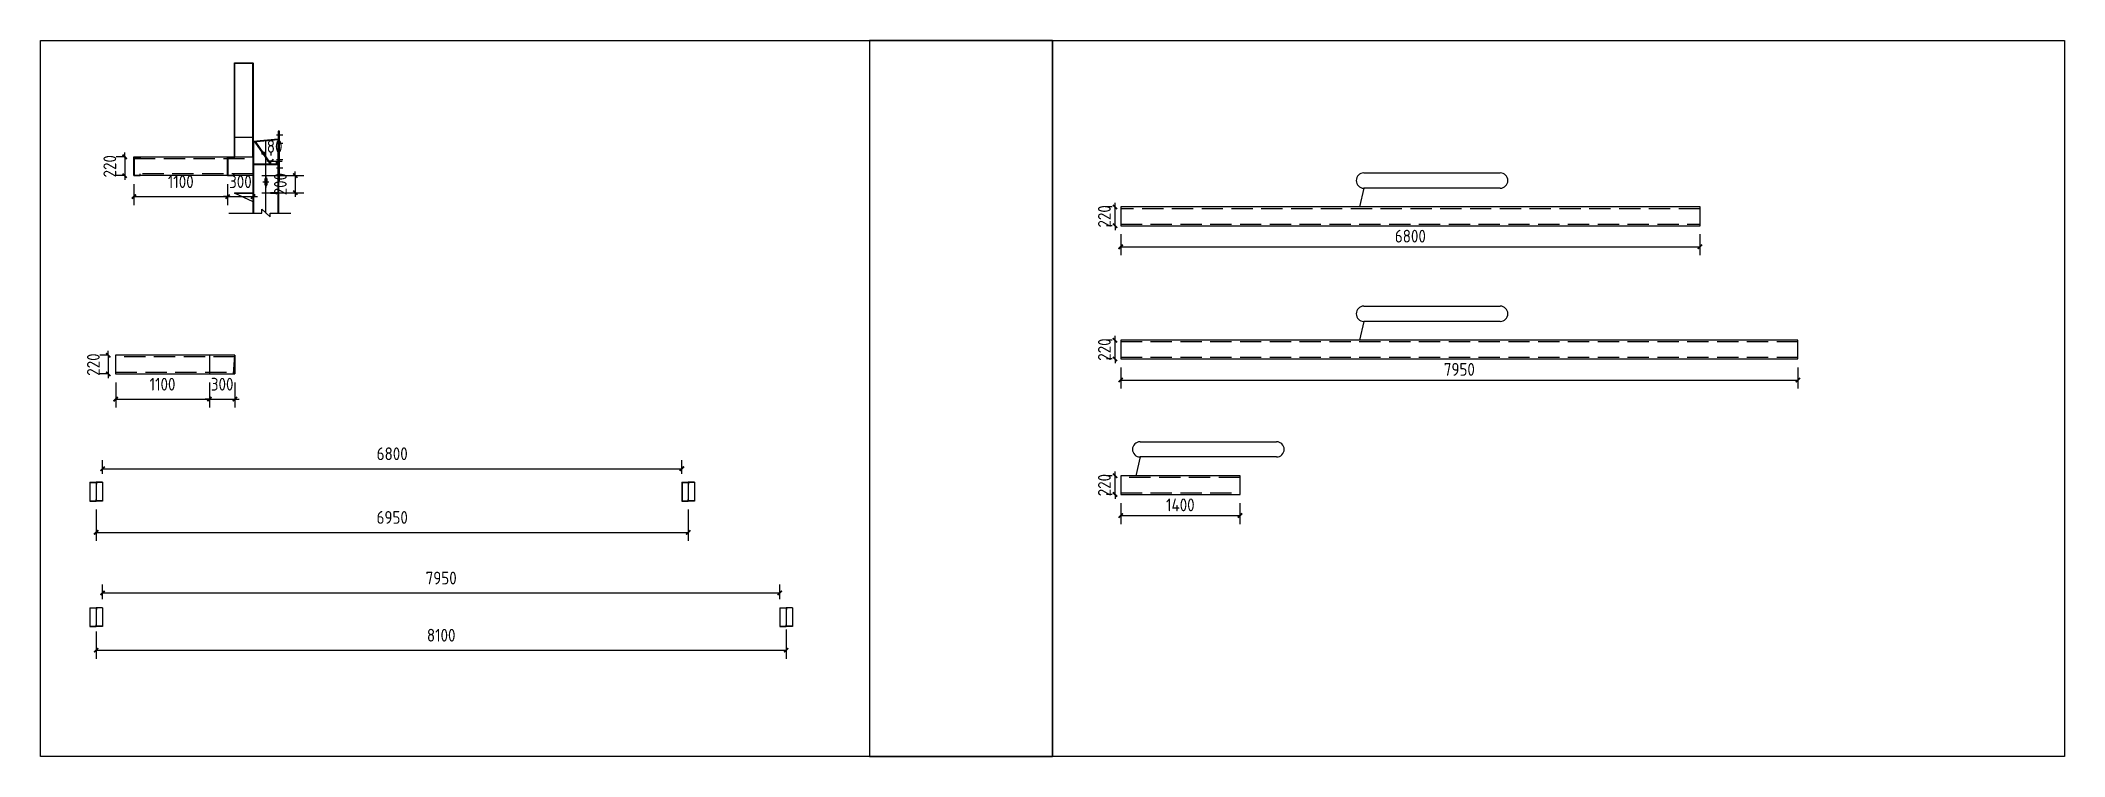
# Model space of a CAD drawing. Extents: x 533809 to 747315, y -17138 to 180511.
# Drawn here: x 673053 to 696813, y 54262 to 62662 of the extents above; entities that cross this region are included whole.
import ezdxf

# ---------------------------------------------------------------- set-up
doc = ezdxf.new("R2010")
doc.units = 0
doc.header["$LTSCALE"] = 1000
doc.header["$MEASUREMENT"] = 0
doc.linetypes.add('DASH', pattern=[0.35, 0.25, -0.1])
doc.layers.add('AXIS', color=3, linetype='Continuous')
doc.layers.add('DOTE', color=1, linetype='Continuous')
doc.styles.get("Standard").update_dxf_attribs({"font": 'gbenor.shx', "bigfont": 'gbcbig.shx'})
doc.dimstyles.get("Standard").update_dxf_attribs({"dimscale": 100, "dimtxt": 3.5, "dimasz": 1, "dimexe": 2.5, "dimexo": 3, "dimgap": 1.5, "dimtad": 1, "dimdec": 0, "dimzin": 0, "dimdsep": 46, "dimtxsty": 'Standard', "dimblk": 'ARCHTICK', "dimcen": 0.09, "dimadec": 0, "dimazin": 0, "dimtfac": 1, "dimtdec": 0, "dimtix": 1, "dimtmove": 2, "dimatfit": 3, "dimfxl": 1, "dimtolj": 1, "dimtzin": 0, "dimarcsym": 0})

msp = doc.modelspace()

# ---------------------------------------------------------------- blocks, each defined once
blk = doc.blocks.new('_ArchTick')
at = {"color": 0, "linetype": 'ByBlock', "const_width": 0.4}
blk.add_lwpolyline([(-0.5, -0.5), (0.5, 0.5)], dxfattribs=at)
blk = doc.blocks.new('*D2751')
at = {"layer": 'AXIS', "color": 3, "lineweight": -2}
for p, q in [((685634, 60709), (685567, 60709)), ((685667, 60709), (685667, 60759)), ((685667, 60489), (685667, 60709)), ((685634, 60489), (685567, 60489)), ((685667, 60489), (685667, 60439))]:
    blk.add_line(p, q, dxfattribs=at)
at = {"layer": 'Defpoints', "color": 0}
for p in [(685667, 60709), (685734, 60709), (685734, 60489)]:
    blk.add_point(p, dxfattribs=at)
at = {"layer": 'AXIS', "color": 3, "lineweight": -2, "xscale": 50, "yscale": 50, "zscale": 50}
for p, rotation in [((685667, 60709), 270), ((685667, 60489), 90)]:
    blk.add_blockref('_ArchTick', p, dxfattribs=dict(at, rotation=rotation))
at = {"layer": 'AXIS', "color": 0, "insert": (685542, 60599), "char_height": 150, "attachment_point": 5, "rotation": 90}
blk.add_mtext('\\A1;220', dxfattribs=at)
blk = doc.blocks.new('*D2752')
at = {"layer": 'AXIS', "color": 3, "lineweight": -2}
for p, q in [((685734, 60389), (685734, 60142)), ((692534, 60389), (692534, 60142)), ((685734, 60242), (692534, 60242))]:
    blk.add_line(p, q, dxfattribs=at)
at = {"layer": 'Defpoints', "color": 0}
for p in [(685734, 60489), (692534, 60489), (692534, 60242)]:
    blk.add_point(p, dxfattribs=at)
at = {"layer": 'AXIS', "color": 3, "lineweight": -2, "xscale": 50, "yscale": 50, "zscale": 50, "rotation": 180}
blk.add_blockref('_ArchTick', (685734, 60242), dxfattribs=at)
at = {"layer": 'AXIS', "color": 3, "lineweight": -2, "xscale": 50, "yscale": 50, "zscale": 50}
blk.add_blockref('_ArchTick', (692534, 60242), dxfattribs=at)
at = {"layer": 'AXIS', "color": 0, "insert": (689134, 60367), "char_height": 150, "attachment_point": 5}
blk.add_mtext('\\A1;6800', dxfattribs=at)
blk = doc.blocks.new('*D2753')
at = {"layer": 'AXIS', "color": 3, "lineweight": -2}
for p, q in [((685667, 59146), (685667, 59196)), ((685634, 59146), (685567, 59146)), ((685634, 58926), (685567, 58926)), ((685667, 58926), (685667, 59146)), ((685667, 58926), (685667, 58876))]:
    blk.add_line(p, q, dxfattribs=at)
at = {"layer": 'Defpoints', "color": 0}
for p in [(685667, 59146), (685734, 59146), (685734, 58926)]:
    blk.add_point(p, dxfattribs=at)
at = {"layer": 'AXIS', "color": 3, "lineweight": -2, "xscale": 50, "yscale": 50, "zscale": 50}
for p, rotation in [((685667, 59146), 270), ((685667, 58926), 90)]:
    blk.add_blockref('_ArchTick', p, dxfattribs=dict(at, rotation=rotation))
at = {"layer": 'AXIS', "color": 0, "insert": (685542, 59036), "char_height": 150, "attachment_point": 5, "rotation": 90}
blk.add_mtext('\\A1;220', dxfattribs=at)
blk = doc.blocks.new('*D2754')
at = {"layer": 'AXIS', "color": 3, "lineweight": -2}
for p, q in [((685734, 58826), (685734, 58579)), ((693684, 58826), (693684, 58579)), ((685734, 58679), (693684, 58679))]:
    blk.add_line(p, q, dxfattribs=at)
at = {"layer": 'Defpoints', "color": 0}
for p in [(685734, 58926), (693684, 58926), (693684, 58679)]:
    blk.add_point(p, dxfattribs=at)
at = {"layer": 'AXIS', "color": 3, "lineweight": -2, "xscale": 50, "yscale": 50, "zscale": 50, "rotation": 180}
blk.add_blockref('_ArchTick', (685734, 58679), dxfattribs=at)
at = {"layer": 'AXIS', "color": 3, "lineweight": -2, "xscale": 50, "yscale": 50, "zscale": 50}
blk.add_blockref('_ArchTick', (693684, 58679), dxfattribs=at)
at = {"layer": 'AXIS', "color": 0, "insert": (689709, 58804), "char_height": 150, "attachment_point": 5}
blk.add_mtext('\\A1;7950', dxfattribs=at)
blk = doc.blocks.new('*D2755')
at = {"layer": 'AXIS', "color": 3, "lineweight": -2}
for p, q in [((685634, 57556), (685567, 57556)), ((685667, 57556), (685667, 57606)), ((685667, 57336), (685667, 57556)), ((685634, 57336), (685567, 57336)), ((685667, 57336), (685667, 57286))]:
    blk.add_line(p, q, dxfattribs=at)
at = {"layer": 'Defpoints', "color": 0}
for p in [(685667, 57556), (685734, 57556), (685734, 57336)]:
    blk.add_point(p, dxfattribs=at)
at = {"layer": 'AXIS', "color": 3, "lineweight": -2, "xscale": 50, "yscale": 50, "zscale": 50}
for p, rotation in [((685667, 57556), 270), ((685667, 57336), 90)]:
    blk.add_blockref('_ArchTick', p, dxfattribs=dict(at, rotation=rotation))
at = {"layer": 'AXIS', "color": 0, "insert": (685542, 57446), "char_height": 150, "attachment_point": 5, "rotation": 90}
blk.add_mtext('\\A1;220', dxfattribs=at)
blk = doc.blocks.new('*D2756')
at = {"layer": 'AXIS', "color": 3, "lineweight": -2}
for p, q in [((685734, 57236), (685734, 56989)), ((685734, 57089), (687134, 57089)), ((687134, 57236), (687134, 56989))]:
    blk.add_line(p, q, dxfattribs=at)
at = {"layer": 'Defpoints', "color": 0}
for p in [(685734, 57336), (687134, 57336), (687134, 57089)]:
    blk.add_point(p, dxfattribs=at)
at = {"layer": 'AXIS', "color": 3, "lineweight": -2, "xscale": 50, "yscale": 50, "zscale": 50, "rotation": 180}
blk.add_blockref('_ArchTick', (685734, 57089), dxfattribs=at)
at = {"layer": 'AXIS', "color": 3, "lineweight": -2, "xscale": 50, "yscale": 50, "zscale": 50}
blk.add_blockref('_ArchTick', (687134, 57089), dxfattribs=at)
at = {"layer": 'AXIS', "color": 0, "insert": (686434, 57214), "char_height": 150, "attachment_point": 5}
blk.add_mtext('\\A1;1400', dxfattribs=at)
blk = doc.blocks.new('*D2808')
at = {"layer": 'AXIS', "color": 3, "lineweight": -2}
for p, q in [((673707, 57159), (673707, 56792)), ((680657, 57159), (680657, 56792)), ((673707, 56892), (680657, 56892))]:
    blk.add_line(p, q, dxfattribs=at)
at = {"layer": 'Defpoints', "color": 0}
for p in [(673707, 57259), (680657, 57259), (680657, 56892)]:
    blk.add_point(p, dxfattribs=at)
at = {"layer": 'AXIS', "color": 3, "lineweight": -2, "xscale": 50, "yscale": 50, "zscale": 50, "rotation": 180}
blk.add_blockref('_ArchTick', (673707, 56892), dxfattribs=at)
at = {"layer": 'AXIS', "color": 3, "lineweight": -2, "xscale": 50, "yscale": 50, "zscale": 50}
blk.add_blockref('_ArchTick', (680657, 56892), dxfattribs=at)
at = {"layer": 'AXIS', "color": 0, "insert": (677182, 57067), "char_height": 150, "attachment_point": 5}
blk.add_mtext('\\A1;6950', dxfattribs=at)
blk = doc.blocks.new('*D2809')
at = {"layer": 'AXIS', "color": 3, "lineweight": -2}
for p, q in [((673782, 57579), (673782, 57739)), ((680582, 57579), (680582, 57739)), ((673782, 57639), (680582, 57639))]:
    blk.add_line(p, q, dxfattribs=at)
at = {"layer": 'Defpoints', "color": 0}
for p in [(680582, 57639), (673782, 57479), (680582, 57479)]:
    blk.add_point(p, dxfattribs=at)
at = {"layer": 'AXIS', "color": 3, "lineweight": -2, "xscale": 50, "yscale": 50, "zscale": 50, "rotation": 180}
blk.add_blockref('_ArchTick', (673782, 57639), dxfattribs=at)
at = {"layer": 'AXIS', "color": 3, "lineweight": -2, "xscale": 50, "yscale": 50, "zscale": 50}
blk.add_blockref('_ArchTick', (680582, 57639), dxfattribs=at)
at = {"layer": 'AXIS', "color": 0, "insert": (677182, 57814), "char_height": 150, "attachment_point": 5}
blk.add_mtext('\\A1;6800', dxfattribs=at)
blk = doc.blocks.new('*D2810')
at = {"layer": 'AXIS', "color": 3, "lineweight": -2}
for p, q in [((673707, 55730), (673707, 55410)), ((681807, 55751), (681807, 55410)), ((673707, 55510), (681807, 55510))]:
    blk.add_line(p, q, dxfattribs=at)
at = {"layer": 'Defpoints', "color": 0}
for p in [(681807, 55851), (673707, 55830), (681807, 55510)]:
    blk.add_point(p, dxfattribs=at)
at = {"layer": 'AXIS', "color": 3, "lineweight": -2, "xscale": 50, "yscale": 50, "zscale": 50, "rotation": 180}
blk.add_blockref('_ArchTick', (673707, 55510), dxfattribs=at)
at = {"layer": 'AXIS', "color": 3, "lineweight": -2, "xscale": 50, "yscale": 50, "zscale": 50}
blk.add_blockref('_ArchTick', (681807, 55510), dxfattribs=at)
at = {"layer": 'AXIS', "color": 0, "insert": (677757, 55685), "char_height": 150, "attachment_point": 5}
blk.add_mtext('\\A1;8100', dxfattribs=at)
blk = doc.blocks.new('*D2811')
at = {"layer": 'AXIS', "color": 3, "lineweight": -2}
for p, q in [((673782, 56107), (673782, 56281)), ((673782, 56181), (681732, 56181)), ((681732, 56107), (681732, 56281))]:
    blk.add_line(p, q, dxfattribs=at)
at = {"layer": 'Defpoints', "color": 0}
for p in [(681732, 56181), (673782, 56007), (681732, 56007)]:
    blk.add_point(p, dxfattribs=at)
at = {"layer": 'AXIS', "color": 3, "lineweight": -2, "xscale": 50, "yscale": 50, "zscale": 50, "rotation": 180}
blk.add_blockref('_ArchTick', (673782, 56181), dxfattribs=at)
at = {"layer": 'AXIS', "color": 3, "lineweight": -2, "xscale": 50, "yscale": 50, "zscale": 50}
blk.add_blockref('_ArchTick', (681732, 56181), dxfattribs=at)
at = {"layer": 'AXIS', "color": 0, "insert": (677757, 56356), "char_height": 150, "attachment_point": 5}
blk.add_mtext('\\A1;7950', dxfattribs=at)
blk = doc.blocks.new('*D2812')
at = {"layer": 'AXIS', "color": 3, "lineweight": -2}
for p, q in [((673936, 58650), (673936, 58355)), ((673936, 58455), (675036, 58455)), ((675036, 58650), (675036, 58355))]:
    blk.add_line(p, q, dxfattribs=at)
at = {"layer": 'Defpoints', "color": 0}
for p in [(673936, 58750), (675036, 58750), (675036, 58455)]:
    blk.add_point(p, dxfattribs=at)
at = {"layer": 'AXIS', "color": 3, "lineweight": -2, "xscale": 50, "yscale": 50, "zscale": 50, "rotation": 180}
blk.add_blockref('_ArchTick', (673936, 58455), dxfattribs=at)
at = {"layer": 'AXIS', "color": 3, "lineweight": -2, "xscale": 50, "yscale": 50, "zscale": 50}
blk.add_blockref('_ArchTick', (675036, 58455), dxfattribs=at)
at = {"layer": 'AXIS', "color": 0, "insert": (674486, 58630), "char_height": 150, "attachment_point": 5}
blk.add_mtext('\\A1;1100', dxfattribs=at)
blk = doc.blocks.new('*D2813')
at = {"layer": 'AXIS', "color": 3, "lineweight": -2}
for p, q in [((673836, 58970), (673749, 58970)), ((673849, 58970), (673849, 59020)), ((673849, 58970), (673849, 58750)), ((673836, 58750), (673749, 58750)), ((673849, 58750), (673849, 58700))]:
    blk.add_line(p, q, dxfattribs=at)
at = {"layer": 'Defpoints', "color": 0}
for p in [(673936, 58970), (673849, 58750), (673936, 58750)]:
    blk.add_point(p, dxfattribs=at)
at = {"layer": 'AXIS', "color": 3, "lineweight": -2, "xscale": 50, "yscale": 50, "zscale": 50}
for p, rotation in [((673849, 58970), 270), ((673849, 58750), 90)]:
    blk.add_blockref('_ArchTick', p, dxfattribs=dict(at, rotation=rotation))
at = {"layer": 'AXIS', "color": 0, "insert": (673674, 58860), "char_height": 150, "attachment_point": 5, "rotation": 90}
blk.add_mtext('\\A1;220', dxfattribs=at)
blk = doc.blocks.new('*D2807')
at = {"layer": 'AXIS', "color": 3, "lineweight": -2}
for p, q in [((675036, 58455), (674986, 58455)), ((675036, 58650), (675036, 58355)), ((675036, 58455), (675336, 58455)), ((675336, 58650), (675336, 58355)), ((675336, 58455), (675386, 58455))]:
    blk.add_line(p, q, dxfattribs=at)
at = {"layer": 'Defpoints', "color": 0}
for p in [(675036, 58750), (675336, 58750), (675336, 58455)]:
    blk.add_point(p, dxfattribs=at)
at = {"layer": 'AXIS', "color": 3, "lineweight": -2, "xscale": 50, "yscale": 50, "zscale": 50}
blk.add_blockref('_ArchTick', (675036, 58455), dxfattribs=at)
at = {"layer": 'AXIS', "color": 3, "lineweight": -2, "xscale": 50, "yscale": 50, "zscale": 50, "rotation": 180}
blk.add_blockref('_ArchTick', (675336, 58455), dxfattribs=at)
at = {"layer": 'AXIS', "color": 0, "insert": (675186, 58630), "char_height": 150, "attachment_point": 5}
blk.add_mtext('\\A1;300', dxfattribs=at)
blk = doc.blocks.new('*D2814')
at = {"layer": 'AXIS', "color": 3, "lineweight": -2}
for p, q in [((675762, 61313), (675762, 61345)), ((675842, 61313), (675842, 61345)), ((675762, 61245), (675712, 61245)), ((675762, 61245), (675842, 61245)), ((675842, 61245), (675892, 61245))]:
    blk.add_line(p, q, dxfattribs=at)
at = {"layer": 'Defpoints', "color": 0}
for p in [(675762, 61213), (675842, 61245), (675842, 61213)]:
    blk.add_point(p, dxfattribs=at)
at = {"layer": 'AXIS', "color": 3, "lineweight": -2, "xscale": 50, "yscale": 50, "zscale": 50}
blk.add_blockref('_ArchTick', (675762, 61245), dxfattribs=at)
at = {"layer": 'AXIS', "color": 3, "lineweight": -2, "xscale": 50, "yscale": 50, "zscale": 50, "rotation": 180}
blk.add_blockref('_ArchTick', (675842, 61245), dxfattribs=at)
at = {"layer": 'AXIS', "color": 0, "insert": (675802, 61420), "char_height": 150, "attachment_point": 5}
blk.add_mtext('\\A1;80', dxfattribs=at)
blk = doc.blocks.new('*D2815')
at = {"layer": 'AXIS', "color": 3, "lineweight": -2}
for p, q in [((674150, 60977), (674150, 60731)), ((674150, 60831), (675250, 60831)), ((675250, 60977), (675250, 60731))]:
    blk.add_line(p, q, dxfattribs=at)
at = {"layer": 'Defpoints', "color": 0}
for p in [(674150, 61077), (675250, 61077), (675250, 60831)]:
    blk.add_point(p, dxfattribs=at)
at = {"layer": 'AXIS', "color": 3, "lineweight": -2, "xscale": 50, "yscale": 50, "zscale": 50, "rotation": 180}
blk.add_blockref('_ArchTick', (674150, 60831), dxfattribs=at)
at = {"layer": 'AXIS', "color": 3, "lineweight": -2, "xscale": 50, "yscale": 50, "zscale": 50}
blk.add_blockref('_ArchTick', (675250, 60831), dxfattribs=at)
at = {"layer": 'AXIS', "color": 0, "insert": (674700, 61006), "char_height": 150, "attachment_point": 5}
blk.add_mtext('\\A1;1100', dxfattribs=at)
blk = doc.blocks.new('*D2816')
at = {"layer": 'AXIS', "color": 3, "lineweight": -2}
for p, q in [((675250, 60831), (675200, 60831)), ((675250, 60977), (675250, 60731)), ((675250, 60831), (675550, 60831)), ((675550, 60977), (675550, 60731)), ((675550, 60831), (675600, 60831))]:
    blk.add_line(p, q, dxfattribs=at)
at = {"layer": 'Defpoints', "color": 0}
for p in [(675250, 61077), (675550, 61077), (675550, 60831)]:
    blk.add_point(p, dxfattribs=at)
at = {"layer": 'AXIS', "color": 3, "lineweight": -2, "xscale": 50, "yscale": 50, "zscale": 50}
blk.add_blockref('_ArchTick', (675250, 60831), dxfattribs=at)
at = {"layer": 'AXIS', "color": 3, "lineweight": -2, "xscale": 50, "yscale": 50, "zscale": 50, "rotation": 180}
blk.add_blockref('_ArchTick', (675550, 60831), dxfattribs=at)
at = {"layer": 'AXIS', "color": 0, "insert": (675400, 61006), "char_height": 150, "attachment_point": 5}
blk.add_mtext('\\A1;300', dxfattribs=at)
blk = doc.blocks.new('*D2817')
at = {"layer": 'AXIS', "color": 3, "lineweight": -2}
for p, q in [((674042, 61297), (674042, 61347)), ((674050, 61297), (673942, 61297)), ((674050, 61077), (673942, 61077)), ((674042, 61297), (674042, 61077)), ((674042, 61077), (674042, 61027))]:
    blk.add_line(p, q, dxfattribs=at)
at = {"layer": 'Defpoints', "color": 0}
for p in [(674042, 61077), (674150, 61297), (674150, 61077)]:
    blk.add_point(p, dxfattribs=at)
at = {"layer": 'AXIS', "color": 3, "lineweight": -2, "xscale": 50, "yscale": 50, "zscale": 50}
for p, rotation in [((674042, 61297), 270), ((674042, 61077), 90)]:
    blk.add_blockref('_ArchTick', p, dxfattribs=dict(at, rotation=rotation))
at = {"layer": 'AXIS', "color": 0, "insert": (673867, 61187), "char_height": 150, "attachment_point": 5, "rotation": 90}
blk.add_mtext('\\A1;220', dxfattribs=at)
blk = doc.blocks.new('*D2818')
at = {"layer": 'AXIS', "color": 3, "lineweight": -2}
for p, q in [((675650, 61077), (676144, 61077)), ((676044, 61077), (676044, 61127)), ((676044, 61077), (676044, 60877)), ((675650, 60877), (676144, 60877)), ((676044, 60877), (676044, 60827))]:
    blk.add_line(p, q, dxfattribs=at)
at = {"layer": 'Defpoints', "color": 0}
for p in [(675550, 61077), (675550, 60877), (676044, 60877)]:
    blk.add_point(p, dxfattribs=at)
at = {"layer": 'AXIS', "color": 3, "lineweight": -2, "xscale": 50, "yscale": 50, "zscale": 50}
for p, rotation in [((676044, 61077), 270), ((676044, 60877), 90)]:
    blk.add_blockref('_ArchTick', p, dxfattribs=dict(at, rotation=rotation))
at = {"layer": 'AXIS', "color": 0, "insert": (675869, 60977), "char_height": 150, "attachment_point": 5, "rotation": 90}
blk.add_mtext('\\A1;200', dxfattribs=at)

# ---------------------------------------------------------------- dimensions: what is measured, and where the dimension line sits
at = {"layer": 'AXIS', "color": 0}
for p1, p2, distance, override, picture, middle in [((674150, 61296.9), (674150, 61076.9), -107.8, {"dimtxt": 1.5, "dimasz": 0.5, "dimexe": 1, "dimexo": 1, "dimgap": 1, "dimclrd": 3, "dimclre": 3}, '*D2817', (673867.2, 61186.9)), ((685734.3, 60489.3), (685734.3, 60709.3), 67.1, {"dimtxt": 1.5, "dimasz": 0.5, "dimexe": 1, "dimexo": 1, "dimgap": 0.5, "dimclrd": 3, "dimclre": 3}, '*D2751', (685542.3, 60599.3)), ((685734.3, 60489.3), (692534.3, 60489.3), -246.9, {"dimtxt": 1.5, "dimasz": 0.5, "dimexe": 1, "dimexo": 1, "dimgap": 0.5, "dimclrd": 3, "dimclre": 3}, '*D2752', (689134.3, 60367.5)), ((685734.3, 58926.3), (685734.3, 59146.3), 67.1, {"dimtxt": 1.5, "dimasz": 0.5, "dimexe": 1, "dimexo": 1, "dimgap": 0.5, "dimclrd": 3, "dimclre": 3}, '*D2753', (685542.3, 59036.3)), ((673935.6, 58969.8), (673935.6, 58749.8), -86.9, {"dimtxt": 1.5, "dimasz": 0.5, "dimexe": 1, "dimexo": 1, "dimgap": 1, "dimclrd": 3, "dimclre": 3}, '*D2813', (673673.7, 58859.8)), ((685734.3, 58926.3), (693684.3, 58926.3), -246.9, {"dimtxt": 1.5, "dimasz": 0.5, "dimexe": 1, "dimexo": 1, "dimgap": 0.5, "dimclrd": 3, "dimclre": 3}, '*D2754', (689709.3, 58804.4)), ((673935.6, 58749.8), (675035.6, 58749.8), -295.1, {"dimtxt": 1.5, "dimasz": 0.5, "dimexe": 1, "dimexo": 1, "dimgap": 1, "dimclrd": 3, "dimclre": 3}, '*D2812', (674485.6, 58629.7)), ((675035.6, 58749.8), (675335.6, 58749.8), -295.1, {"dimtxt": 1.5, "dimasz": 0.5, "dimexe": 1, "dimexo": 1, "dimgap": 1, "dimclrd": 3, "dimclre": 3}, '*D2807', (675185.6, 58629.7)), ((685734.3, 57335.8), (685734.3, 57555.8), 67.1, {"dimtxt": 1.5, "dimasz": 0.5, "dimexe": 1, "dimexo": 1, "dimgap": 0.5, "dimclrd": 3, "dimclre": 3}, '*D2755', (685542.3, 57445.8)), ((685734.3, 57335.8), (687134.3, 57335.8), -246.9, {"dimtxt": 1.5, "dimasz": 0.5, "dimexe": 1, "dimexo": 1, "dimgap": 0.5, "dimclrd": 3, "dimclre": 3}, '*D2756', (686434.3, 57214))]:
    dim = msp.add_aligned_dim(p1=p1, p2=p2, distance=distance, dimstyle='Standard', override=override, dxfattribs=at)
    dim.commit()
    dim.dimension.update_dxf_attribs({"geometry": picture, "text_midpoint": middle})
for base, p1, p2, picture, middle in [((675842, 61244.6), (675762, 61212.6), (675842, 61212.6), '*D2814', (675802, 61419.6)), ((675250, 60830.8), (674150, 61076.9), (675250, 61076.9), '*D2815', (674700, 61005.8)), ((675550, 60830.8), (675250, 61076.9), (675550, 61076.9), '*D2816', (675400, 61005.8)), ((680582, 57639.4), (673782, 57479.1), (680582, 57479.1), '*D2809', (677182, 57814.4)), ((680657, 56891.8), (673707, 57259.1), (680657, 57259.1), '*D2808', (677182, 57066.8)), ((681732, 56180.6), (673782, 56007.4), (681732, 56007.4), '*D2811', (677757, 56355.6)), ((681807, 55509.5), (673707, 55830.3), (681807, 55851.3), '*D2810', (677757, 55684.5))]:
    dim = msp.add_linear_dim(base=base, p1=p1, p2=p2, dimstyle='Standard', override={"dimtxt": 1.5, "dimasz": 0.5, "dimexe": 1, "dimexo": 1, "dimgap": 1, "dimclrd": 3, "dimclre": 3}, dxfattribs=at)
    dim.commit()
    dim.dimension.update_dxf_attribs({"geometry": picture, "text_midpoint": middle})
dim = msp.add_linear_dim(base=(676044.1, 60876.9), p1=(675550, 61076.9), p2=(675550, 60876.9), angle=90, dimstyle='Standard', override={"dimtxt": 1.5, "dimasz": 0.5, "dimexe": 1, "dimexo": 1, "dimgap": 1, "dimclrd": 3, "dimclre": 3}, dxfattribs=at)
dim.commit()
dim.dimension.update_dxf_attribs({"geometry": '*D2818', "text_midpoint": (675869.1, 60976.9)})

# ---------------------------------------------------------------- linework, layer by layer
at = {"color": 2}
for p, q in [((675330, 62401.9), (675550, 62401.9)), ((675330, 62395.9), (675330, 62401.9)), ((675330, 62395.9), (675550, 62395.9)), ((675550, 62395.9), (675550, 62401.9)), ((675898, 61552.9), (675822, 61552.9)), ((675860, 61597.9), (675842, 61597.9)), ((675842, 61597.9), (675842, 61017.9)), ((675898, 61452.9), (675822, 61452.9)), ((675898, 61262.9), (675822, 61262.9)), ((675898, 61162.9), (675822, 61162.9)), ((675330, 60876.9), (675330, 60870.9)), ((675330, 60876.9), (675550, 60876.9)), ((675330, 60870.9), (675550, 60870.9)), ((675550, 60770.9), (675330, 60870.9)), ((675550, 60870.9), (675550, 60770.9)), ((675665, 61004.6), (675735, 61004.6)), ((675842, 60876.9), (675752, 60876.9)), ((675752, 60876.9), (675752, 60870.9)), ((675752, 60870.9), (675842, 60870.9)), ((675860, 61017.9), (675842, 61017.9))]:
    msp.add_line(p, q, dxfattribs=at)
at = {"color": 4}
for p, q in [((675330, 61296.9), (675330, 62395.9)), ((675336, 61296.9), (675336, 62395.9)), ((675544, 62395.9), (675544, 61296.9)), ((675550, 62395.9), (675550, 61296.9)), ((675330, 61296.9), (675550, 61296.9))]:
    msp.add_line(p, q, dxfattribs=at)
for p, q in [((675330, 61526.9), (675550, 61526.9)), ((675842, 61506.1), (675550, 61476.9)), ((675842, 61498.1), (675550, 61468.9)), ((675752.3, 61212.6), (675572.4, 61471.1)), ((675762, 61212.6), (675581.6, 61472)), ((674150, 61296.9), (675550, 61296.9)), ((675550, 61076.9), (674150, 61076.9)), ((675550, 61296.9), (675550, 61076.9)), ((675842, 61212.6), (675558, 61212.6)), ((675842, 61204.6), (675558, 61204.6)), ((675700, 61069.6), (675700, 60939.6)), ((675685, 61034.6), (675685, 60974.6)), ((675700, 61004.6), (675700, 61049.6)), ((675715, 60974.6), (675715, 61034.6)), ((688587.6, 60929.7), (688538.5, 60709.3)), ((675265.4, 60637.3), (675649.7, 60637.3)), ((675699.9, 60637.3), (675700, 60637.3)), ((675747.8, 60637.3), (675991.6, 60637.3)), ((685734.3, 60709.3), (685734.3, 60489.3)), ((692534.3, 60709.3), (685734.3, 60709.3)), ((692534.3, 60489.3), (692534.3, 60709.3)), ((685734.3, 60489.3), (692534.3, 60489.3)), ((688587.6, 59366.7), (688538.5, 59146.3)), ((673935.6, 58969.8), (673935.6, 58749.8)), ((675335.6, 58969.8), (673935.6, 58969.8)), ((675035.6, 58969.8), (675035.6, 58749.8)), ((675319.9, 58749.8), (675335.6, 58969.8)), ((675335.6, 58749.8), (675335.6, 58969.8)), ((675335.6, 58969.8), (675335.6, 58749.8)), ((685734.3, 59146.3), (685734.3, 58926.3)), ((693684.3, 59146.3), (685734.3, 59146.3)), ((685734.3, 58926.3), (693684.3, 58926.3)), ((693684.3, 58926.3), (693684.3, 59146.3)), ((673935.6, 58749.8), (675335.6, 58749.8)), ((685961.6, 57776.2), (685912.5, 57555.8)), ((685734.3, 57555.8), (685734.3, 57335.8)), ((687134.3, 57555.8), (685734.3, 57555.8)), ((687134.3, 57335.8), (687134.3, 57555.8)), ((673632, 57479.1), (673632, 57259.1)), ((673632, 57479.1), (673707, 57479.1)), ((673634, 57477.1), (673634, 57261.1)), ((673634, 57477.1), (673705, 57477.1)), ((673705, 57477.1), (673705, 57459.1)), ((673705, 57459.1), (673707, 57459.1)), ((673705, 57261.1), (673705, 57279.1)), ((673705, 57279.1), (673707, 57279.1)), ((673707, 57479.1), (673707, 57459.1)), ((673782, 57479.1), (673707, 57479.1)), ((673707, 57479.1), (673707, 57459.1)), ((673709, 57459.1), (673707, 57459.1)), ((673707, 57259.1), (673707, 57279.1)), ((673707, 57259.1), (673707, 57279.1)), ((673709, 57279.1), (673707, 57279.1)), ((673780, 57477.1), (673709, 57477.1)), ((673709, 57477.1), (673709, 57459.1)), ((673709, 57261.1), (673709, 57279.1)), ((673780, 57477.1), (673780, 57261.1)), ((673782, 57479.1), (673782, 57259.1)), ((680582, 57479.1), (680582, 57259.1)), ((680582, 57479.1), (680657, 57479.1)), ((680584, 57477.1), (680584, 57261.1)), ((680584, 57477.1), (680655, 57477.1)), ((680655, 57477.1), (680655, 57459.1)), ((680655, 57459.1), (680657, 57459.1)), ((680655, 57261.1), (680655, 57279.1)), ((680655, 57279.1), (680657, 57279.1)), ((680657, 57479.1), (680657, 57459.1)), ((680732, 57479.1), (680657, 57479.1)), ((680657, 57479.1), (680657, 57459.1)), ((680659, 57459.1), (680657, 57459.1)), ((680657, 57259.1), (680657, 57279.1)), ((680657, 57259.1), (680657, 57279.1)), ((680659, 57279.1), (680657, 57279.1)), ((680730, 57477.1), (680659, 57477.1)), ((680659, 57477.1), (680659, 57459.1)), ((680659, 57261.1), (680659, 57279.1)), ((680730, 57477.1), (680730, 57261.1)), ((680732, 57479.1), (680732, 57259.1)), ((685734.3, 57335.8), (687134.3, 57335.8)), ((673632, 57259.1), (673707, 57259.1)), ((673634, 57261.1), (673705, 57261.1)), ((673782, 57259.1), (673707, 57259.1)), ((673780, 57261.1), (673709, 57261.1)), ((680582, 57259.1), (680657, 57259.1)), ((680584, 57261.1), (680655, 57261.1)), ((680732, 57259.1), (680657, 57259.1)), ((680730, 57261.1), (680659, 57261.1)), ((673632, 56007.4), (673632, 55787.4)), ((673632, 56007.4), (673707, 56007.4)), ((673634, 56005.4), (673634, 55789.4)), ((673634, 56005.4), (673705, 56005.4)), ((673705, 56005.4), (673705, 55987.4)), ((673705, 55987.4), (673707, 55987.4)), ((673707, 56007.4), (673707, 55987.4)), ((673782, 56007.4), (673707, 56007.4)), ((673707, 56007.4), (673707, 55987.4)), ((673709, 55987.4), (673707, 55987.4)), ((673780, 56005.4), (673709, 56005.4)), ((673709, 56005.4), (673709, 55987.4)), ((673780, 56005.4), (673780, 55789.4)), ((673782, 56007.4), (673782, 55787.4)), ((681732, 56007.4), (681732, 55787.4)), ((681732, 56007.4), (681807, 56007.4)), ((681734, 56005.4), (681734, 55789.4)), ((681734, 56005.4), (681805, 56005.4)), ((681805, 56005.4), (681805, 55987.4)), ((681805, 55987.4), (681807, 55987.4)), ((681807, 56007.4), (681807, 55987.4)), ((681882, 56007.4), (681807, 56007.4)), ((681807, 56007.4), (681807, 55987.4)), ((681809, 55987.4), (681807, 55987.4)), ((681880, 56005.4), (681809, 56005.4)), ((681809, 56005.4), (681809, 55987.4)), ((681880, 56005.4), (681880, 55789.4)), ((681882, 56007.4), (681882, 55787.4)), ((673632, 55787.4), (673707, 55787.4)), ((673634, 55789.4), (673705, 55789.4)), ((673705, 55789.4), (673705, 55807.4)), ((673705, 55807.4), (673707, 55807.4)), ((673707, 55787.4), (673707, 55807.4)), ((673707, 55787.4), (673707, 55807.4)), ((673709, 55807.4), (673707, 55807.4)), ((673782, 55787.4), (673707, 55787.4)), ((673709, 55789.4), (673709, 55807.4)), ((673780, 55789.4), (673709, 55789.4)), ((681732, 55787.4), (681807, 55787.4)), ((681734, 55789.4), (681805, 55789.4)), ((681805, 55789.4), (681805, 55807.4)), ((681805, 55807.4), (681807, 55807.4)), ((681807, 55787.4), (681807, 55807.4)), ((681807, 55787.4), (681807, 55807.4)), ((681809, 55807.4), (681807, 55807.4)), ((681882, 55787.4), (681807, 55787.4)), ((681809, 55789.4), (681809, 55807.4)), ((681880, 55789.4), (681809, 55789.4))]:
    msp.add_line(p, q)
at = {"color": 6}
for p, q in [((674150, 61076.9), (674150, 61296.9)), ((674150, 61296.9), (674150, 61076.9)), ((674150, 61296.9), (674225, 61296.9)), ((674150, 61076.9), (674225, 61076.9)), ((674152, 61294.9), (674152, 61078.9)), ((674152, 61294.9), (674223, 61294.9)), ((674152, 61078.9), (674223, 61078.9)), ((674223, 61294.9), (674223, 61276.9)), ((674223, 61276.9), (674225, 61276.9)), ((674223, 61078.9), (674223, 61096.9)), ((674223, 61096.9), (674225, 61096.9)), ((674225, 61296.9), (674225, 61276.9)), ((674225, 61296.9), (674225, 61276.9)), ((674225, 61076.9), (674225, 61096.9)), ((674225, 61076.9), (674225, 61096.9)), ((675250, 61296.9), (675250, 61076.9)), ((675250, 61076.9), (675250, 61296.9)), ((675250, 61296.9), (675250, 61076.9)), ((675250, 61296.9), (675325, 61296.9)), ((675250, 61076.9), (675325, 61076.9)), ((675252, 61294.9), (675252, 61078.9)), ((675252, 61294.9), (675323, 61294.9)), ((675252, 61078.9), (675323, 61078.9)), ((675323, 61294.9), (675323, 61276.9)), ((675323, 61276.9), (675325, 61276.9)), ((675323, 61078.9), (675323, 61096.9)), ((675323, 61096.9), (675325, 61096.9)), ((675325, 61296.9), (675325, 61276.9)), ((675325, 61296.9), (675325, 61276.9)), ((675325, 61076.9), (675325, 61096.9)), ((675325, 61076.9), (675325, 61096.9))]:
    msp.add_line(p, q, dxfattribs=at)
at = {"linetype": 'DASH'}
for p, q in [((674150, 61276.9), (675550, 61276.9)), ((675550, 61096.9), (674150, 61096.9)), ((692534.3, 60689.3), (685734.3, 60689.3)), ((685734.3, 60509.3), (692534.3, 60509.3)), ((675335.6, 58949.8), (673935.6, 58949.8)), ((693684.3, 59126.3), (685734.3, 59126.3)), ((685734.3, 58946.3), (693684.3, 58946.3)), ((673935.6, 58769.8), (675335.6, 58769.8)), ((687134.3, 57535.8), (685734.3, 57535.8)), ((685734.3, 57355.8), (687134.3, 57355.8))]:
    msp.add_line(p, q, dxfattribs=at)
at = {"color": 1}
for p, q in [((673707, 57459.1), (673707, 57279.1)), ((680657, 57459.1), (680657, 57279.1)), ((680657, 57459.1), (680657, 57279.1)), ((673707, 55987.4), (673707, 55807.4)), ((681807, 55987.4), (681807, 55807.4))]:
    msp.add_line(p, q, dxfattribs=at)
for points in [[(673053.2, 62662.3), (684933.2, 62662.3), (684933.2, 54262.3), (673053.2, 54262.3)], [(684933.2, 62662.3), (682785.6, 62662.3), (682785.6, 54262.3), (684933.2, 54262.3)], [(684933.2, 62662.3), (696813.2, 62662.3), (696813.2, 54262.3), (684933.2, 54262.3)]]:
    msp.add_lwpolyline(points, close=True)
for points in [[(688587.6, 61108.5), (690189.5, 61108.5)], [(690189.5, 60929.7), (688587.6, 60929.7)], [(675649.7, 60637.3), (675649.7, 60684.5), (675747.8, 60592.1), (675747.8, 60637.3)], [(688587.6, 59545.4), (690189.5, 59545.4)], [(690189.5, 59366.7), (688587.6, 59366.7)], [(685961.6, 57955), (687563.5, 57955)], [(687563.5, 57776.2), (685961.6, 57776.2)]]:
    msp.add_lwpolyline(points)
msp.add_circle((675668.5, 61340), 15.5)
for centre, radius, start, end in [((688587.6, 61019.1), 89.4, 90, 270), ((690189.5, 61019.1), 89.4, 270, 90), ((675700, 61034.6), 15, 0, 180), ((675700, 60974.6), 15, 180, 0), ((688587.6, 59456.1), 89.4, 90, 270), ((690189.5, 59456.1), 89.4, 270, 90), ((685961.6, 57865.6), 89.4, 90, 270), ((687563.5, 57865.6), 89.4, 270, 90)]:
    msp.add_arc(centre, radius, start, end)
at = {"layer": 'DOTE', "color": 2}
msp.add_line((675860, 61017.9), (675860, 61597.9), dxfattribs=at)
at = {"layer": 'DOTE', "color": 0}
for p, q in [((675550, 60637.3), (675550, 61476.9)), ((675558, 60637.3), (675558, 61469.7)), ((675842, 60637.3), (675842, 61506.1)), ((675850, 60637.3), (675850, 61017.9))]:
    msp.add_line(p, q, dxfattribs=at)
at = {"layer": 'DOTE'}
msp.add_line((675700, 60637.3), (675700, 61476.9), dxfattribs=at)

msp.set_redraw_order([(e.dxf.handle, doc.entitydb.next_handle()) for e in msp.query("TEXT MTEXT ATTDEF DIMENSION ARC_DIMENSION")])  # texts and dimensions are drawn at this point

doc.saveas('drawing.dxf')
